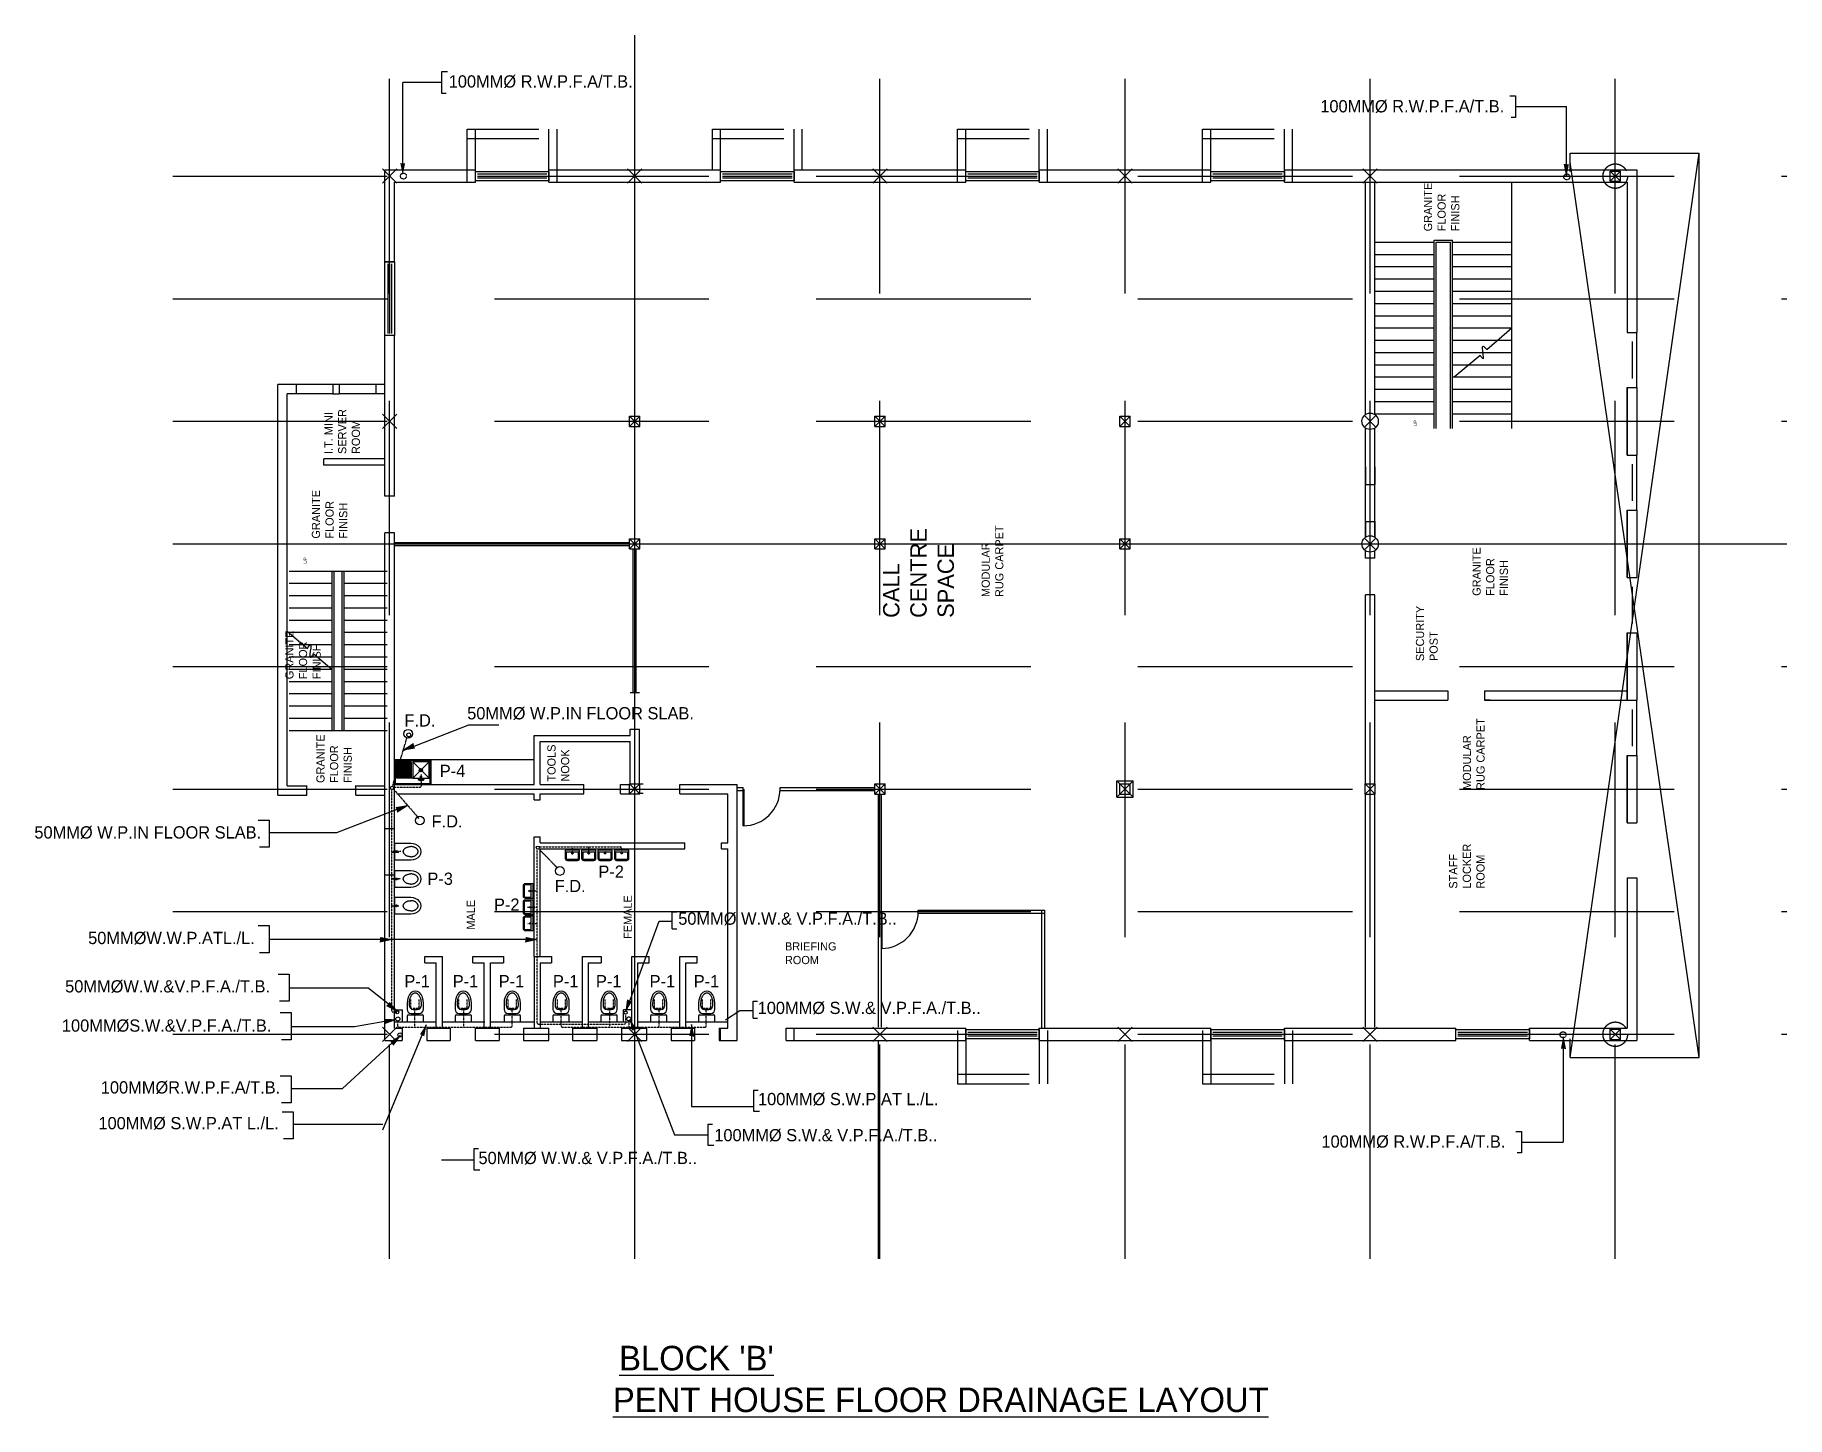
# Model space of a CAD drawing. Extents: x -2017610 to 288295, y -481381 to 250994.
# Drawn here: x 23465 to 66347, y -329082 to -295264 of the extents above; entities that cross this region are included whole.
import ezdxf

# ---------------------------------------------------------------- set-up
doc = ezdxf.new("R2010")
doc.units = 0
doc.header["$LTSCALE"] = 7
doc.header["$MEASUREMENT"] = 0
doc.linetypes.add('DASHED2', pattern=[0.375, 0.25, -0.125])
doc.linetypes.add('HIDDEN', pattern=[0.375, 0.25, -0.125])
doc.layers.get('0').update_dxf_attribs({"linetype": 'CONTINUOUS'})
for name, color, linetype in [('DIM', 1, 'CONTINUOUS'), ('DOORS', 8, 'CONTINUOUS'), ('DRAINAGE', 6, 'CONTINUOUS'), ('FIXTURES', 7, 'CONTINUOUS'), ('GRIDLINES', 8, 'DASHED2'), ('HANDRAILS', 8, 'CONTINUOUS'), ('LAYER1', 8, 'CONTINUOUS'), ('LAYER2', 8, 'CONTINUOUS'), ('LAYER4', 8, 'CONTINUOUS'), ('LAYER5', 8, 'CONTINUOUS'), ('SUPERVISOR_S_SEAT', 8, 'CONTINUOUS'), ('TEXT', 8, 'CONTINUOUS'), ('TEXT3', 8, 'CONTINUOUS'), ('WALLS', 8, 'CONTINUOUS'), ('WIN_DOORS', 8, 'CONTINUOUS'), ('WINDOWS_DOORS', 8, 'CONTINUOUS')]:
    doc.layers.add(name, color=color, linetype=linetype)
doc.styles.add('LUCY', font='lsansi.ttf')
doc.styles.add('STYLUS', font='stylu.ttf')

msp = doc.modelspace()

# ---------------------------------------------------------------- texts
at = {"layer": 'DOORS', "color": 1, "char_height": 300, "width": 15498, "attachment_point": 1, "style": 'LUCY'}
for s, insert in [('100MM%%c R.W.P.F.A/T.B.', (33590.5, -296248.7)), ('100MM%%c R.W.P.F.A/T.B.', (54924.1, -296856.1)), ('50MM%%c W.P.IN FLOOR SLAB.', (34042.6, -311710.4)), ('F.D.', (32506.6, -311885.7)), ('P-4', (33372, -313122.4)), ('50MM%%c W.P.IN FLOOR SLAB.', (23448.5, -314626.1)), ('F.D.', (33171.4, -314356.3)), ('P-2', (37254.3, -315587.1)), ('P-3', (33069.1, -315760)), ('F.D.', (36184.2, -315937.8)), ('P-2', (34699, -316394.2)), ('50MM%%c W.W.& V.P.F.A./T.B..', (39208.5, -316735.9)), ('50MM%%cW.W.P.ATL./L.', (24764.3, -317209.4)), ('50MM%%cW.W.&V.P.F.A./T.B.', (24201.2, -318393.2)), ('P-1', (32506.6, -318267.9)), ('P-1', (33689.4, -318267.9)), ('P-1', (34814.4, -318267.9)), ('P-1', (36141.4, -318267.9)), ('P-1', (37194.4, -318267.9)), ('P-1', (38507, -318267.9)), ('P-1', (39589, -318267.9)), ('100MM%%c S.W.& V.P.F.A./T.B..', (41152, -318921)), ('100MM%%cS.W.&V.P.F.A./T.B.', (24122.4, -319353.2)), ('100MM%%cR.W.P.F.A/T.B.', (25074.8, -320866.3)), ('100MM%%c S.W.P.AT L./L.', (41161.1, -321152)), ('100MM%%c S.W.P.AT L./L.', (25016.3, -321741.5)), ('100MM%%c S.W.& V.P.F.A./T.B..', (40090.6, -322035.5)), ('100MM%%c R.W.P.F.A/T.B.', (54952.9, -322191.1)), ('50MM%%c W.W.& V.P.F.A./T.B..', (34318.6, -322593.5))]:
    msp.add_mtext(s, dxfattribs=dict(at, insert=insert))
at = {"layer": 'TEXT', "attachment_point": 7, "rotation": 90, "style": 'STYLUS'}
for s, insert, char_height, width in [('GRANITE FLOOR FINISH', (58330.4, -300066.8), 200, 1801), ('I.T. MINI SERVER ROOM', (31419.3, -305516.6), 200, 1998), ('GRANITE FLOOR FINISH', (31110.4, -307586.8), 200, 1801), ('CALL CENTRE SPACE', (45962, -309526.6), 400, 3602), ('MODULAR RUG CARPET', (47170.4, -309016.8), 200, 1801), ('GRANITE FLOOR FINISH', (59520.4, -308986.8), 200, 1801), ('SECURITY POST', (57801.4, -310583.3), 200, 1801), ('GRANITE FLOOR FINISH', (30460.4, -311026.8), 200, 1801), ('MODULAR RUG CARPET', (58950.4, -313736.8), 200, 1801), ('GRANITE FLOOR FINISH', (31220.4, -313566.8), 200, 1801), ('TOOLS NOOK', (36542.5, -313533.3), 200, 981.845), ('STAFF LOCKER ROOM', (58947.4, -316152.7), 200, 1801), ('MALE', (34231.4, -317156.2), 200, 1801), ('FEMALE', (38072, -317383.7), 200, 1801)]:
    msp.add_mtext(s, dxfattribs=dict(at, insert=insert, char_height=char_height, width=width))
at = {"layer": 'TEXT', "insert": (57213, -304838.7), "char_height": 80, "width": 68, "attachment_point": 1, "rotation": 90}
msp.add_mtext('{\\fStylus BT|b0|i0|c0|p34;UP}', dxfattribs=at)
at = {"layer": 'TEXT', "insert": (41820.3, -318002.4), "char_height": 200, "width": 1801, "attachment_point": 7, "style": 'STYLUS'}
msp.add_mtext('BRIEFING ROOM', dxfattribs=at)
at = {"layer": 'TEXT3', "color": 1, "style": 'LUCY'}
for s, p in [("%%uBLOCK 'B'", (37761.3, -327941)), ('%%uPENT HOUSE FLOOR DRAINAGE LAYOUT', (37610, -328961.6))]:
    msp.add_text(s, height=600, dxfattribs=at).set_placement(p)

# ---------------------------------------------------------------- blocks, each defined once
blk = doc.blocks.new('W1800')
at = {"layer": 'WINDOWS_DOORS'}
for p, q in [((0, -1800), (0, 0)), ((0, 0), (230, 0)), ((230, 0), (230, -1800)), ((69, -1750), (69, -50)), ((114, -50), (114, -1750)), ((161, -1750), (161, -50)), ((230, -1800), (0, -1800))]:
    blk.add_line(p, q, dxfattribs=at)
blk = doc.blocks.new('STEP_ARROW')
at = {"layer": 'TEXT', "insert": (4454, 51), "char_height": 80, "width": 68, "attachment_point": 7}
blk.add_mtext('{\\fStylus BT|b0|i0|c0|p34;UP}', dxfattribs=at)
blk = doc.blocks.new('STEP_CUT')
at = {"layer": 'HANDRAILS', "linetype": 'CONTINUOUS'}
for p, q in [((333, 571), (-86, 79)), ((-225, -85), (-599, -524))]:
    blk.add_line(p, q, dxfattribs=at)
for points, knots in [([(-224, 17), (-266, 20), (-337, 17), (-265, -49), (-225, -85)], [321.725709, 321.725709, 321.725709, 321.725709, 418.129398, 535.034836, 535.034836, 535.034836, 535.034836]), ([(-86, 79), (-42, 49), (80, -36), (-134, 10), (-224, 17)], [0, 0, 0, 0, 115.30598, 321.725709, 321.725709, 321.725709, 321.725709])]:
    blk.add_open_spline(points, degree=3, knots=knots, dxfattribs=at)
blk = doc.blocks.new('WC')
for p, q in [((0, 458), (0, 308)), ((50, 458), (50, 408)), ((350, 408), (350, 458)), ((400, 308), (400, 458)), ((0, 150), (0, 0)), ((0, 0), (400, 0)), ((25, 175), (375, 175)), ((100, 208), (300, 208)), ((150, 308), (250, 308)), ((190, 208), (190, 175)), ((210, 208), (210, 175)), ((400, 0), (400, 150))]:
    blk.add_line(p, q)
for centre, radius, start, end in [((100, 308), 100, 180, 270), ((25, 150), 25, 90, 180), ((150, 408), 100, 180, 270), ((250, 408), 100, 270, 0), ((300, 308), 100, 270, 0), ((300, 308), 100, 270, 0), ((375, 150), 25, 360, 90)]:
    blk.add_arc(centre, radius, start, end)
blk.add_ellipse((200, 458), major_axis=(0, 300), ratio=0.666667, start_param=4.712389, end_param=7.853982)
blk.add_open_spline([(350, 458), (350, 466), (350, 474), (348, 496), (347, 510), (342, 537), (339, 551), (332, 576), (327, 588), (318, 611), (312, 622), (301, 641), (294, 650), (283, 665), (277, 670), (266, 681), (261, 685), (250, 693), (244, 696), (233, 701), (228, 703), (217, 706), (212, 707), (201, 708), (196, 708), (185, 706), (180, 705), (169, 702), (163, 700), (152, 694), (147, 691), (136, 682), (130, 678), (119, 667), (114, 661), (104, 647), (99, 640), (89, 624), (85, 616), (77, 598), (73, 589), (66, 569), (63, 559), (58, 538), (56, 527), (53, 506), (52, 494), (50, 475), (50, 466), (50, 458)], degree=3, knots=[4.712389, 4.712389, 4.712389, 4.712389, 4.805294, 4.805294, 4.96378, 4.96378, 5.122267, 5.122267, 5.280753, 5.280753, 5.439239, 5.439239, 5.597725, 5.597725, 5.724795, 5.724795, 5.851866, 5.851866, 5.978936, 5.978936, 6.106006, 6.106006, 6.233076, 6.233076, 6.360146, 6.360146, 6.487216, 6.487216, 6.614287, 6.614287, 6.741357, 6.741357, 6.868427, 6.868427, 6.995497, 6.995497, 7.122567, 7.122567, 7.249638, 7.249638, 7.376708, 7.376708, 7.503778, 7.503778, 7.630848, 7.630848, 7.757918, 7.757918, 7.853982, 7.853982, 7.853982, 7.853982])
blk = doc.blocks.new('BIDET')
for p, q in [((0, 400), (0, 0)), ((0, 0), (400, 0)), ((0, 0), (200, 0)), ((0, 0), (200, 0)), ((400, 0), (400, 400))]:
    blk.add_line(p, q)
for radius in [23.9, 18.9, 13.9]:
    blk.add_circle((200, 50), radius)
blk.add_ellipse((200, 400), major_axis=(0, 256), ratio=0.780874, start_param=4.712389, end_param=7.853982)
for points in [[(325, 400), (325, 406), (325, 413), (323, 429), (322, 439), (318, 459), (316, 469), (309, 487), (306, 496), (298, 512), (293, 520), (284, 534), (279, 540), (268, 551), (263, 556), (252, 564), (246, 568), (235, 574), (229, 576), (218, 579), (213, 580), (202, 581), (197, 581), (186, 580), (180, 579), (169, 576), (164, 573), (153, 567), (147, 564), (136, 555), (131, 550), (120, 538), (115, 532), (106, 518), (101, 510), (93, 494), (90, 485), (84, 466), (81, 457), (78, 437), (76, 427), (75, 411), (75, 406), (75, 400)], [(325, 400), (325, 394), (325, 387), (323, 371), (322, 361), (318, 341), (316, 331), (309, 313), (306, 304), (298, 288), (293, 280), (284, 266), (279, 260), (268, 249), (263, 244), (252, 236), (246, 232), (235, 226), (229, 224), (218, 221), (213, 220), (202, 219), (197, 219), (186, 220), (180, 221), (169, 224), (164, 227), (153, 233), (147, 236), (136, 245), (131, 250), (120, 262), (115, 268), (106, 282), (101, 290), (93, 306), (90, 315), (84, 334), (81, 343), (78, 363), (76, 373), (75, 389), (75, 394), (75, 400)]]:
    blk.add_open_spline(points, degree=3, knots=[4.712389, 4.712389, 4.712389, 4.712389, 4.809848, 4.809848, 4.965569, 4.965569, 5.121291, 5.121291, 5.277012, 5.277012, 5.432733, 5.432733, 5.588455, 5.588455, 5.744176, 5.744176, 5.899897, 5.899897, 6.055619, 6.055619, 6.21134, 6.21134, 6.367061, 6.367061, 6.522783, 6.522783, 6.678504, 6.678504, 6.834226, 6.834226, 6.989947, 6.989947, 7.145668, 7.145668, 7.30139, 7.30139, 7.457111, 7.457111, 7.612832, 7.612832, 7.768554, 7.768554, 7.853982, 7.853982, 7.853982, 7.853982])
blk = doc.blocks.new('900_DOOR_2')
at = {"layer": 'LAYER5'}
for p, q in [((900, 20), (0, 20)), ((900, 0), (0, 0))]:
    blk.add_line(p, q, dxfattribs=at)
blk.add_arc((0, 0), 900, 0, 90, dxfattribs=at)
blk = doc.blocks.new('SINK900')
for p, q in [((0, 600), (0, 0)), ((900, 600), (0, 600)), ((0, 600), (50, 600)), ((0, 600), (100, 600)), ((20, 580), (20, 20)), ((880, 580), (20, 580)), ((450, 450), (50, 50)), ((50, 450), (450, 50)), ((50, 450), (50, 50)), ((450, 450), (50, 450)), ((168, 489), (325, 489)), ((230, 518), (230, 390)), ((230, 518), (260, 518)), ((260, 518), (260, 390)), ((450, 50), (450, 450)), ((450, 50), (450, 450)), ((450, 450), (850, 450)), ((490, 50), (490, 450)), ((850, 450), (850, 50)), ((880, 20), (880, 580)), ((900, 0), (900, 600)), ((0, 0), (900, 0)), ((20, 20), (880, 20)), ((50, 50), (450, 50)), ((260, 390), (230, 390)), ((490, 425), (850, 425)), ((490, 400), (850, 400)), ((490, 375), (850, 375)), ((490, 350), (850, 350)), ((490, 325), (850, 325)), ((490, 300), (850, 300)), ((490, 275), (850, 275)), ((850, 250), (490, 250)), ((850, 225), (490, 225)), ((850, 225), (490, 225)), ((850, 200), (490, 200)), ((850, 175), (490, 175)), ((850, 150), (490, 150)), ((850, 125), (490, 125)), ((850, 100), (490, 100)), ((850, 75), (490, 75)), ((850, 50), (490, 50))]:
    blk.add_line(p, q)
for centre, radius in [((197, 485), 20), ((288, 485), 20), ((250, 250), 40), ((250, 250), 30)]:
    blk.add_circle(centre, radius)
blk = doc.blocks.new('250_COLUMN')
at = {"layer": 'LAYER1'}
for p, q in [((125, 125), (-125, -125)), ((-125, 125), (125, -125))]:
    blk.add_line(p, q, dxfattribs=at)
at = {"layer": 'LAYER2'}
for p, q in [((-125, 125), (125, 125)), ((-125, 125), (-125, -125)), ((125, 125), (125, -125)), ((-125, -125), (125, -125))]:
    blk.add_line(p, q, dxfattribs=at)
blk = doc.blocks.new('BASIN350')
for p, q in [((0, 200), (0, 0)), ((0, 0), (350, 0)), ((25, 200), (25, 50)), ((25, 50), (325, 50)), ((300, 250), (50, 250)), ((300, 225), (50, 225)), ((325, 50), (325, 200)), ((350, 0), (350, 200))]:
    blk.add_line(p, q)
for radius in [17.4, 12.4]:
    blk.add_circle((175, 75), radius)
for centre, radius, start, end in [((50, 200), 50, 90, 180), ((50, 200), 25, 90, 180), ((300, 200), 50, 0, 90), ((300, 200), 25, 360, 90)]:
    blk.add_arc(centre, radius, start, end)

# ---------------------------------------------------------------- linework, layer by layer
at = {"layer": 'DRAINAGE', "color": 6, "linetype": 'HIDDEN'}
for p, q in [((32212.4, -313659.1), (32567.9, -312463.1)), ((32913.9, -313362), (32913.9, -313641)), ((32199.6, -319146.6), (32199.6, -313724.8)), ((32233, -313709.7), (32857.3, -314429.4)), ((32238.1, -313671), (32883.9, -313671)), ((35758.8, -319443.3), (35758.8, -315186.4)), ((35797.9, -315178.7), (36243.8, -315640.4)), ((35806.1, -315131), (37787.4, -315131)), ((36613.3, -315137.2), (36613.3, -315317.7)), ((37014.5, -315136), (37014.5, -315316.5)), ((37416.1, -315134.8), (37416.1, -315315.2)), ((37817.4, -315161), (37817.4, -315308.3)), ((32208.5, -315235.8), (32416.5, -315235.8)), ((32199.6, -315901.2), (32407.6, -315901.2)), ((35533.9, -316206.6), (35758.8, -316206.6)), ((35519.7, -316609.2), (35756.3, -316609.2)), ((35526.8, -317009.4), (35763.4, -317009.4)), ((32229.6, -319176.6), (32316.7, -319176.6)), ((35788.8, -319473.3), (37884.8, -319473.3)), ((37914.8, -319208.5), (37914.8, -319443.3))]:
    msp.add_line(p, q, dxfattribs=at)
at = {"layer": 'DRAINAGE', "color": 3, "linetype": 'HIDDEN'}
for p, q in [((32666.3, -319081.3), (32666.3, -318867.6)), ((32869.6, -319081.3), (32869.6, -318867.6)), ((33841.4, -319081.3), (33841.4, -318867.6)), ((34044.7, -319081.3), (34044.7, -318867.6)), ((35042.5, -319081.3), (35042.5, -318867.6)), ((35245.8, -319081.3), (35245.8, -318867.6)), ((36249.7, -319081.3), (36249.7, -318867.6)), ((36453, -319081.3), (36453, -318867.6)), ((37423.1, -319081.3), (37423.1, -318867.6)), ((37626.4, -319081.3), (37626.4, -318867.6)), ((38629.9, -319081.3), (38629.9, -318867.6)), ((38833.2, -319081.3), (38833.2, -318867.6)), ((39803.9, -319081.3), (39803.9, -318867.6)), ((40007.3, -319081.3), (40007.3, -318867.6)), ((32335.4, -319375.7), (32335.4, -319510.3)), ((32666.3, -319081.3), (32869.6, -319081.3)), ((32763.5, -319540.3), (32763.5, -319081.3)), ((33841.4, -319081.3), (34044.7, -319081.3)), ((33959.9, -319540.3), (33959.9, -319081.3)), ((35042.5, -319081.3), (35245.8, -319081.3)), ((35144.4, -319510.3), (35144.4, -319081.3)), ((36249.7, -319081.3), (36453, -319081.3)), ((36340.8, -319510.3), (36340.8, -319081.3)), ((37423.1, -319081.3), (37626.4, -319081.3)), ((37467.1, -319108.4), (37567.1, -319108.4)), ((37537.3, -319540.3), (37537.3, -319081.3)), ((37999.9, -319390.9), (37999.9, -319540.4)), ((38629.9, -319081.3), (38833.2, -319081.3)), ((38738.4, -319510.3), (38738.4, -319081.3)), ((39803.9, -319081.3), (40007.3, -319081.3)), ((39895.8, -319510.3), (39895.8, -319081.3)), ((32365.4, -319540.3), (35114.4, -319540.3)), ((36370.8, -319540.3), (39865.8, -319540.3))]:
    msp.add_line(p, q, dxfattribs=at)
at = {"layer": 'DRAINAGE', "color": 6, "linetype": 'HIDDEN'}
for centre, radius in [((32481.3, -298713.8), 72.8), ((60959, -298735.3), 72.8), ((32202.1, -313685.9), 39), ((60866.7, -319727.7), 72.8)]:
    msp.add_circle(centre, radius, dxfattribs=at)
at = {"layer": 'DRAINAGE', "color": 6}
for centre, radius in [((32329, -319179), 37.5), ((37919.8, -319189.6), 37.5), ((32395.6, -319732.2), 50)]:
    msp.add_circle(centre, radius, dxfattribs=at)
at = {"layer": 'DRAINAGE', "color": 3}
msp.add_circle((32345.4, -319343.5), 50, dxfattribs=at)
at = {"layer": 'DRAINAGE', "color": 3, "linetype": 'HIDDEN'}
msp.add_circle((38001.7, -319341), 50, dxfattribs=at)
at = {"layer": 'DRAINAGE', "color": 6, "linetype": 'HIDDEN'}
for centre, start, end in [((32883.9, -313641), 270, 0), ((37787.4, -315161), 360, 90), ((32229.6, -319146.6), 180, 270), ((35788.8, -319443.3), 180, 270), ((37884.8, -319443.3), 270, 0)]:
    msp.add_arc(centre, 30, start, end, dxfattribs=at)
at = {"layer": 'DRAINAGE', "color": 3, "linetype": 'HIDDEN'}
for centre, start, end in [((32365.4, -319510.3), 180, 270), ((35114.4, -319510.3), 270, 0), ((36370.8, -319510.3), 180, 270), ((38708.4, -319510.3), 270, 0), ((39865.8, -319510.3), 270, 0)]:
    msp.add_arc(centre, 30, start, end, dxfattribs=at)
at = {"layer": 'FIXTURES'}
for p, q in [((35679.6, -313001), (32259.6, -313001)), ((37507.1, -319208.4), (37507.1, -319241)), ((37527.1, -319208.4), (37527.1, -319241))]:
    msp.add_line(p, q, dxfattribs=at)
for centre, radius in [((32596.9, -312360.8), 106.3), ((32612.4, -312390.6), 46.8), ((32884.1, -314484.4), 106.3), ((36313.3, -315720.9), 106.3)]:
    msp.add_circle(centre, radius, dxfattribs=at)
at = {"layer": 'GRIDLINES', "ltscale": 3000}
for p, q in [((32144.6, -325213), (32144.6, -295263.5)), ((44144.6, -325213), (44144.6, -295263.5)), ((50144.6, -325213), (50144.6, -295263.5)), ((56144.6, -325213), (56144.6, -295263.5)), ((62144.6, -325213), (62144.6, -295263.5)), ((26835.6, -298716), (66347.4, -298716)), ((26835.6, -301716), (66347.4, -301716)), ((26835.6, -304716), (66347.4, -304716)), ((26835.6, -310716), (66347.4, -310716)), ((26835.6, -313716), (66347.4, -313716)), ((26835.6, -316716), (66347.4, -316716)), ((26835.6, -319716), (66347.4, -319716))]:
    msp.add_line(p, q, dxfattribs=at)
at = {"layer": 'GRIDLINES', "color": 206, "linetype": 'CONTINUOUS', "ltscale": 3000}
for p, q in [((40649.6, -313676), (40799.6, -313676)), ((40649.6, -313678.5), (40799.6, -313678.5)), ((40649.6, -313753.5), (40799.6, -313753.5)), ((40799.6, -313753.5), (40799.6, -313678.5)), ((41699.6, -313753.5), (41699.6, -313678.5)), ((41699.6, -313678.5), (44019.6, -313678.5)), ((41699.6, -313753.5), (44019.6, -313753.5)), ((45082.1, -316753.5), (45082.1, -316678.5)), ((48107.1, -316753.5), (48107.1, -316678.5))]:
    msp.add_line(p, q, dxfattribs=at)
at = {"layer": 'HANDRAILS'}
for p, q in [((57709.6, -304890.7), (57709.6, -300281)), ((57709.6, -300281), (58164.6, -300281)), ((57759.6, -304890.7), (57759.6, -300331)), ((57759.6, -300331), (58114.6, -300331)), ((58114.6, -304890.7), (58114.6, -300331)), ((58164.6, -302131), (58164.6, -300281)), ((58164.6, -304890.7), (58164.6, -302131)), ((58999, -302954.9), (59614.6, -302431)), ((58204.6, -303631), (58834.8, -303094.6)), ((30735.6, -312288.2), (30735.6, -308388.2)), ((30785.6, -312288.2), (30785.6, -308388.2)), ((30980.6, -312288.2), (30980.6, -308388.2)), ((31030.6, -312288.2), (31030.6, -308388.2))]:
    msp.add_line(p, q, dxfattribs=at)
msp.add_spline([(58834.8, -303094.6), (58909.6, -303182.4), (58909.6, -302879.6), (58999, -302954.9)], degree=3, dxfattribs=at)
at = {"layer": 'LAYER1'}
for p, q in [((61044.6, -298151), (64194.6, -298151)), ((61044.6, -298601), (61044.6, -298151)), ((61044.6, -320281), (64194.6, -298151)), ((64194.6, -320281), (61044.6, -298376)), ((64194.6, -320281), (64194.6, -298151)), ((31969.6, -298541), (32319.6, -298891)), ((32319.6, -298541), (31969.6, -298891)), ((37969.6, -298541), (38319.6, -298891)), ((38319.6, -298541), (37969.6, -298891)), ((43969.6, -298541), (44319.6, -298891)), ((44319.6, -298541), (43969.6, -298891)), ((49969.6, -298541), (50319.6, -298891)), ((50319.6, -298541), (49969.6, -298891)), ((55969.6, -298541), (56319.6, -298891)), ((56319.6, -298541), (55969.6, -298891)), ((56259.6, -300331), (57709.6, -300331)), ((58164.6, -300331), (59614.6, -300331)), ((56259.6, -300631), (57709.6, -300631)), ((56259.6, -300931), (57709.6, -300931)), ((58164.6, -300631), (59614.6, -300631)), ((58164.6, -300931), (59614.6, -300931)), ((56259.6, -301231), (57709.6, -301231)), ((58164.6, -301231), (59614.6, -301231)), ((56259.6, -301531), (57709.6, -301531)), ((56259.6, -301831), (57709.6, -301831)), ((58164.6, -301531), (59614.6, -301531)), ((58164.6, -301831), (59614.6, -301831)), ((56259.6, -302131), (57709.6, -302131)), ((58164.6, -302131), (59614.6, -302131)), ((56259.6, -302431), (57709.6, -302431)), ((56259.6, -302731), (57709.6, -302731)), ((58164.6, -302431), (59614.6, -302431)), ((58164.6, -302731), (59262.1, -302731)), ((59262.1, -302731), (59614.6, -302731)), ((56259.6, -303031), (57709.6, -303031)), ((58164.6, -303031), (58905.6, -303031)), ((58905.6, -303031), (59614.6, -303031)), ((56259.6, -303331), (57709.6, -303331)), ((58164.6, -303331), (58557.1, -303331)), ((58557.1, -303331), (59614.6, -303331)), ((56259.6, -303631), (57709.6, -303631)), ((56259.6, -303931), (57709.6, -303931)), ((58164.6, -303631), (59614.6, -303631)), ((58164.6, -303931), (59614.6, -303931)), ((62439.6, -305541), (62439.6, -303891)), ((56259.6, -304231), (57709.6, -304231)), ((58164.6, -304231), (59614.6, -304231)), ((31969.6, -304541), (32319.6, -304891)), ((32319.6, -304541), (31969.6, -304891)), ((56003.1, -304574.5), (56286, -304857.4)), ((56286, -304574.5), (56003.1, -304857.4)), ((56259.6, -304531), (57709.6, -304531)), ((58164.6, -304531), (59614.6, -304531)), ((62439.6, -308541), (62439.6, -306891)), ((56003.1, -307574.5), (56286, -307857.4)), ((56286, -307574.5), (56003.1, -307857.4)), ((32080.6, -308388.2), (29685.6, -308388.2)), ((30735.6, -308688.2), (29685.6, -308688.2)), ((32080.6, -308688.2), (31030.6, -308688.2)), ((30735.6, -308988.2), (29685.6, -308988.2)), ((32080.6, -308988.2), (31030.6, -308988.2)), ((30735.6, -309288.2), (29685.6, -309288.2)), ((30735.6, -309588.2), (29685.6, -309588.2)), ((32080.6, -309288.2), (31030.6, -309288.2)), ((32080.6, -309588.2), (31030.6, -309588.2)), ((30735.6, -309888.2), (29685.6, -309888.2)), ((32080.6, -309888.2), (31030.6, -309888.2)), ((62439.6, -311541), (62439.6, -309891)), ((30030.4, -310188.2), (29685.6, -310188.2)), ((30735.6, -310188.2), (30030.4, -310188.2)), ((32080.6, -310188.2), (31030.6, -310188.2)), ((30382.9, -310488.2), (29685.6, -310488.2)), ((30735.6, -310788.2), (29685.6, -310788.2)), ((30735.6, -310488.2), (30382.9, -310488.2)), ((32080.6, -310488.2), (31030.6, -310488.2)), ((32080.6, -310788.2), (31030.6, -310788.2)), ((30735.6, -311088.2), (29685.6, -311088.2)), ((32080.6, -311088.2), (31030.6, -311088.2)), ((30735.6, -311388.2), (29685.6, -311388.2)), ((30735.6, -311688.2), (29685.6, -311688.2)), ((32080.6, -311388.2), (31030.6, -311388.2)), ((32080.6, -311688.2), (31030.6, -311688.2)), ((30735.6, -311988.2), (29685.6, -311988.2)), ((32080.6, -311988.2), (31030.6, -311988.2)), ((32080.6, -312288.2), (29685.6, -312288.2)), ((62439.6, -314541), (62439.6, -312891)), ((49944.6, -313516), (50344.6, -313916)), ((49944.6, -313916), (50344.6, -313516)), ((31969.6, -319541), (32319.6, -319891)), ((32319.6, -319541), (31969.6, -319891)), ((37969.6, -319541), (38319.6, -319891)), ((38319.6, -319541), (37969.6, -319891)), ((43969.6, -319541), (44319.6, -319891)), ((44319.6, -319541), (43969.6, -319891)), ((49969.6, -319541), (50319.6, -319891)), ((50319.6, -319541), (49969.6, -319891)), ((55969.6, -319541), (56319.6, -319891)), ((56319.6, -319541), (55969.6, -319891)), ((61044.6, -320281), (61044.6, -319831)), ((61044.6, -320281), (64194.6, -320281))]:
    msp.add_line(p, q, dxfattribs=at)
at = {"layer": 'LAYER2'}
for p, q in [((49944.6, -313516), (50344.6, -313516)), ((49944.6, -313916), (49944.6, -313516)), ((50344.6, -313916), (50344.6, -313516)), ((49944.6, -313916), (50344.6, -313916))]:
    msp.add_line(p, q, dxfattribs=at)
for centre in [(56144.6, -304716), (56144.6, -307716)]:
    msp.add_circle(centre, 200, dxfattribs=at)
at = {"layer": 'LAYER4', "linetype": 'DASHED2', "ltscale": 1000}
for p, q in [((34044.6, -297566), (36244.6, -297566)), ((34044.6, -298866), (34044.6, -297566)), ((34244.6, -298866), (34244.6, -297566)), ((36044.6, -298866), (36044.6, -297566)), ((36244.6, -298866), (36244.6, -297566)), ((40044.6, -297566), (42244.6, -297566)), ((40044.6, -298566), (40044.6, -297566)), ((40244.6, -298866), (40244.6, -297566)), ((42044.6, -298866), (42044.6, -297566)), ((42244.6, -298566), (42244.6, -297566)), ((46044.6, -297566), (48244.6, -297566)), ((46044.6, -298866), (46044.6, -297566)), ((46244.6, -298866), (46244.6, -297566)), ((48044.6, -298866), (48044.6, -297566)), ((48244.6, -298866), (48244.6, -297566)), ((52044.6, -297566), (54244.6, -297566)), ((52044.6, -298866), (52044.6, -297566)), ((52244.6, -298866), (52244.6, -297566)), ((54044.6, -298866), (54044.6, -297566)), ((54244.6, -298866), (54244.6, -297566)), ((34044.6, -297796), (36244.6, -297796)), ((40044.6, -297796), (42244.6, -297796)), ((46044.6, -297796), (48244.6, -297796)), ((52044.6, -297796), (54244.6, -297796)), ((46044.6, -319626), (46044.6, -320926)), ((46244.6, -319626), (46244.6, -320926)), ((48044.6, -319626), (48044.6, -320926)), ((48244.6, -319626), (48244.6, -320926)), ((52044.6, -319626), (52044.6, -320926)), ((52244.6, -319626), (52244.6, -320926)), ((54044.6, -319626), (54044.6, -320926)), ((54244.6, -319626), (54244.6, -320926)), ((46044.6, -320696), (48244.6, -320696)), ((52044.6, -320696), (54244.6, -320696)), ((46044.6, -320926), (48244.6, -320926)), ((52044.6, -320926), (54244.6, -320926))]:
    msp.add_line(p, q, dxfattribs=at)
for centre in [(62144.6, -298716), (62144.6, -319716)]:
    msp.add_circle(centre, 300, dxfattribs=at)
at = {"layer": 'TEXT'}
msp.add_line((44107.1, -325213), (44107.1, -319891), dxfattribs=at)
at = {"layer": 'TEXT3', "color": 1}
for p, q in [((33557.7, -296163.6), (33416.4, -296163.6)), ((33416.4, -296163.6), (33416.4, -296687.6)), ((33416.4, -296425.6), (32464.9, -296425.6)), ((32464.9, -298401.6), (32464.9, -296425.6)), ((33416.4, -296687.6), (33525.4, -296687.6)), ((59563.6, -296753.7), (59704.9, -296753.7)), ((59704.9, -296753.7), (59704.9, -297277.7)), ((59704.9, -297015.7), (60952.3, -297015.7)), ((60952.3, -298712.8), (60952.3, -297015.7)), ((59704.9, -297277.7), (59596, -297277.7)), ((60894.1, -298419.8), (60952.3, -298712.8)), ((32476, -312772.3), (34086.7, -312144.2)), ((34086.7, -312144.2), (34820.5, -312144.2)), ((32727.9, -312611.7), (32476, -312772.3)), ((30850.9, -314779.9), (32580.3, -314110.1)), ((32328.1, -314270.2), (32580.3, -314110.1)), ((28928, -314477.6), (29197.4, -314477.6)), ((29197.4, -314477.6), (29197.4, -315141.8)), ((29197.4, -315141.8), (28960.3, -315141.8)), ((29197.4, -314779.9), (30850.9, -314779.9)), ((32188, -315260.2), (32371, -315260.2)), ((32186.5, -315911.1), (32371, -315911.1)), ((32185.5, -316570.8), (32371, -316570.8)), ((39060.2, -317137.5), (39060.2, -316719.9)), ((39060.2, -316719.9), (39171.3, -316719.9)), ((28928, -317055.8), (29197.4, -317055.8)), ((29197.4, -317055.8), (29197.4, -317720)), ((37921.9, -319165.1), (38740.1, -316946.5)), ((38740.1, -316946.5), (39060.2, -316946.5)), ((39060.2, -317137.5), (39171.3, -317137.5)), ((29197.4, -317720), (28960.3, -317720)), ((29197.4, -317392.9), (35758.8, -317392.9)), ((31906.5, -317451.1), (32199.6, -317392.9)), ((35465.8, -317451.1), (35758.8, -317392.9)), ((29416.3, -318243.9), (29685.7, -318243.9)), ((29685.7, -318243.9), (29685.7, -318908.2)), ((29685.7, -318581), (31614.4, -318581)), ((32336, -319149), (31614.4, -318581)), ((29685.7, -318908.2), (29448.6, -318908.2)), ((32069.8, -319013.5), (32336, -319149)), ((37968.7, -318870), (37921.9, -319165.1)), ((41039.5, -319326), (41039.5, -318908.4)), ((41039.5, -318908.4), (41150.6, -318908.4)), ((29464.8, -319185.9), (29734.1, -319185.9)), ((29734.1, -319185.9), (29734.1, -319850.2)), ((31285.1, -319523.1), (32301.4, -319350.4)), ((31975.7, -322055.9), (33049.7, -319473.4)), ((32022.2, -319456.8), (32301.4, -319350.4)), ((38025, -319337.3), (39114.2, -322181.1)), ((39535.1, -319474), (39535.1, -321480.1)), ((39593.3, -319767.1), (39535.1, -319474)), ((40363.8, -319361.5), (40719.4, -319134.9)), ((40719.4, -319134.9), (41039.5, -319134.9)), ((41039.5, -319326), (41150.6, -319326)), ((29734.1, -319850.2), (29497.1, -319850.2)), ((29734.1, -319523.1), (31285.1, -319523.1)), ((30988, -321044.9), (32408.2, -319741.6)), ((32231.6, -319982.6), (32408.2, -319741.6)), ((60872.3, -319778.5), (60872.3, -322358.2)), ((60930.4, -320071.6), (60872.3, -319778.5)), ((29464.8, -320730.6), (29734.1, -320730.6)), ((29734.1, -320730.6), (29734.1, -321394.8)), ((29734.1, -321044.9), (30988, -321044.9)), ((41057.7, -321607.9), (41057.7, -321083.8)), ((41057.7, -321083.8), (41166.7, -321083.8)), ((29734.1, -321394.8), (29497.1, -321394.8)), ((29516.7, -321612.2), (29786.1, -321612.2)), ((29786.1, -321612.2), (29786.1, -322276.5)), ((39535.1, -321480.1), (41057.7, -321480.1)), ((41199, -321607.9), (41057.7, -321607.9)), ((29786.1, -321920.3), (31975.7, -321920.3)), ((39940.3, -322441.1), (39940.3, -321917.1)), ((39940.3, -321917.1), (40049.3, -321917.1)), ((29786.1, -322276.5), (29549, -322276.5)), ((39113.4, -322179.1), (39940.3, -322179.1)), ((40081.6, -322441.1), (39940.3, -322441.1)), ((59709.1, -322096.1), (59850.4, -322096.1)), ((59850.4, -322096.1), (59850.4, -322620.2)), ((59850.4, -322358.2), (60872.3, -322358.2)), ((33415.1, -322785.6), (34211.6, -322785.6)), ((34211.6, -323038.5), (34211.6, -322514.4)), ((34211.6, -322514.4), (34320.5, -322514.4)), ((59850.4, -322620.2), (59741.4, -322620.2)), ((34352.9, -323038.5), (34211.6, -323038.5))]:
    msp.add_line(p, q, dxfattribs=at)
at = {"layer": 'TEXT3', "color": 6}
msp.add_circle((35771.8, -315149.6), 39, dxfattribs=at)
at = {"layer": 'TEXT3', "color": 1}
for points in [[(32523.1, -298405), (32464.9, -298691.2), (32406.7, -298398.2)], [(61010.4, -298426.5), (60952.3, -298712.8), (60894.1, -298419.8)], [(32763.8, -312722.5), (32476, -312772.3), (32727.9, -312611.7)], [(32292.4, -314159.2), (32580.3, -314110.1), (32328.1, -314270.2)], [(31913.3, -317334.8), (32199.6, -317392.9), (31906.5, -317451.1)], [(35472.5, -317334.8), (35758.8, -317392.9), (35465.8, -317451.1)], [(32147.1, -318926.2), (32336, -319149), (32069.8, -319013.5)], [(38075.5, -318916.6), (37921.9, -319165.1), (37968.7, -318870)], [(32009.4, -319341), (32301.4, -319350.4), (32022.2, -319456.8)], [(32886.1, -319715.4), (33049.7, -319473.4), (32990.9, -319766.3)], [(38073.1, -319625.4), (38025, -319337.3), (38184.1, -319590.1)], [(39476.9, -319760.3), (39535.1, -319474), (39593.3, -319767.1)], [(32157.9, -319892.3), (32408.2, -319741.6), (32231.6, -319982.6)], [(60814.1, -320064.8), (60872.3, -319778.5), (60930.4, -320071.6)]]:
    msp.add_solid(points, dxfattribs=at)
at = {"layer": 'WALLS'}
for p, q in [((38144.6, -325213), (38144.6, -295263.5)), ((32029.6, -298566), (34244.6, -298566)), ((32029.6, -300816), (32029.6, -298566)), ((32259.6, -298866), (34244.6, -298866)), ((32259.6, -300816), (32259.6, -298866)), ((34244.6, -298866), (34244.6, -298566)), ((36044.6, -298866), (36044.6, -298566)), ((36044.6, -298566), (40244.6, -298566)), ((36044.6, -298866), (40244.6, -298866)), ((40244.6, -298866), (40244.6, -298566)), ((42044.6, -298866), (42044.6, -298566)), ((42044.6, -298566), (46244.6, -298566)), ((42044.6, -298866), (46244.6, -298866)), ((46244.6, -298866), (46244.6, -298566)), ((48044.6, -298866), (48044.6, -298566)), ((48044.6, -298566), (52244.6, -298566)), ((48044.6, -298866), (52244.6, -298866)), ((52244.6, -298866), (52244.6, -298566)), ((54044.6, -298866), (54044.6, -298566)), ((54044.6, -298566), (61044.6, -298566)), ((54044.6, -298866), (61044.6, -298866)), ((56029.6, -304552.3), (56029.6, -298891)), ((56259.6, -304552.3), (56259.6, -298891)), ((56259.6, -304552.3), (56259.6, -298891)), ((59614.6, -304890.7), (59614.6, -298866)), ((61044.6, -298566), (62669.6, -298566)), ((61044.6, -298866), (62439.6, -298866)), ((62439.6, -298866), (62439.6, -302541)), ((62669.6, -298566), (62669.6, -302541)), ((32259.6, -300816), (32029.6, -300816)), ((32259.6, -302616), (32029.6, -302616)), ((32029.6, -306546), (32029.6, -302616)), ((32259.6, -306546), (32259.6, -302616)), ((62439.6, -302541), (62669.6, -302541)), ((29404.6, -313866), (29404.6, -303816)), ((30757.1, -303816), (29404.6, -303816)), ((29857.1, -303816), (29857.1, -304046)), ((30907.1, -303816), (30757.1, -303816)), ((30757.1, -303816), (30757.1, -304046)), ((32029.6, -303816), (30907.1, -303816)), ((30907.1, -303816), (30907.1, -304046)), ((31807.1, -303816), (31807.1, -304046)), ((62439.6, -303891), (62669.6, -303891)), ((62439.6, -303891), (62439.6, -305541)), ((62669.6, -303891), (62669.6, -305541)), ((29634.6, -313636), (29634.6, -304046)), ((30757.1, -304046), (29634.6, -304046)), ((30757.1, -304046), (30907.1, -304046)), ((32029.6, -304046), (30907.1, -304046)), ((56029.6, -307552.3), (56029.6, -304879.6)), ((56259.6, -304890.7), (56259.6, -304879.6)), ((56259.6, -307552.3), (56259.6, -304879.6)), ((30534.6, -305786), (30534.6, -305636)), ((30907.1, -305636), (30534.6, -305636)), ((32029.6, -305636), (30907.1, -305636)), ((56259.6, -305831), (56259.6, -305601)), ((62439.6, -305541), (62669.6, -305541)), ((32029.6, -305786), (30534.6, -305786)), ((56029.6, -305831), (56029.6, -306266)), ((56259.6, -305831), (56259.6, -306266)), ((32259.6, -306546), (32029.6, -306546)), ((56029.6, -306266), (56259.6, -306266)), ((62439.6, -306891), (62669.6, -306891)), ((62439.6, -306891), (62439.6, -308541)), ((62669.6, -306891), (62669.6, -308541)), ((32029.6, -313541), (32029.6, -307446)), ((32259.6, -307446), (32029.6, -307446)), ((32259.6, -313541), (32259.6, -307446)), ((56029.6, -307166), (56259.6, -307166)), ((56029.6, -307166), (56029.6, -307552.3)), ((56259.6, -307166), (56259.6, -307552.3)), ((26835.6, -307716), (66347.4, -307716)), ((32259.6, -307678.5), (38019.6, -307678.5)), ((32259.6, -307753.5), (38019.6, -307753.5)), ((38107.1, -311351), (38107.1, -307841)), ((38182.1, -311351), (38182.1, -307841)), ((56029.6, -308066), (56029.6, -307879.6)), ((56259.6, -308066), (56259.6, -307879.6)), ((56259.6, -308066), (56029.6, -308066)), ((62439.6, -308541), (62669.6, -308541)), ((56259.6, -308966), (56029.6, -308966)), ((56029.6, -313591), (56029.6, -308966)), ((56259.6, -313591), (56259.6, -308966)), ((62439.6, -309891), (62669.6, -309891)), ((62439.6, -309891), (62439.6, -311541)), ((62669.6, -309891), (62669.6, -311541)), ((56259.6, -311311), (58044.6, -311311)), ((58044.6, -311311), (58044.6, -311541)), ((58944.6, -311311), (58944.6, -311541)), ((58944.6, -311311), (62439.6, -311311)), ((38029.6, -311351), (38259.6, -311351)), ((56259.6, -311541), (58044.6, -311541)), ((59084.6, -311541), (58944.6, -311541)), ((58944.6, -311541), (62439.6, -311541)), ((62439.6, -311541), (62669.6, -311541)), ((35679.6, -312401), (38029.6, -312401)), ((35679.6, -313601), (35679.6, -312401)), ((35829.6, -313601), (35829.6, -312551)), ((35829.6, -312551), (38029.6, -312551)), ((38029.6, -312401), (38029.6, -312251)), ((38029.6, -312251), (38259.6, -312251)), ((38029.6, -313585.5), (38029.6, -312551)), ((38259.6, -313585.5), (38259.6, -312251)), ((62439.6, -312891), (62669.6, -312891)), ((62439.6, -312891), (62439.6, -314541)), ((62669.6, -312891), (62669.6, -314541)), ((29404.6, -313866), (30117.1, -313866)), ((29634.6, -313636), (30117.1, -313636)), ((30117.1, -313862.5), (30117.1, -313632.5)), ((31317.1, -313862.5), (31317.1, -313632.5)), ((31317.1, -313636), (32029.6, -313636)), ((31317.1, -313866), (32029.6, -313866)), ((32029.6, -314678.5), (32029.6, -313541)), ((32259.6, -314678.5), (32259.6, -313541)), ((32319.6, -313601), (35679.6, -313601)), ((32319.6, -313831), (35679.6, -313831)), ((35679.6, -313981), (35679.6, -313831)), ((35829.6, -313601), (36897.3, -313601)), ((35829.6, -313981), (35829.6, -313831)), ((35829.6, -313831), (36897.3, -313831)), ((36897.3, -313831), (36897.3, -313601)), ((37797.3, -313831), (37797.3, -313601)), ((37797.3, -313601), (38019.6, -313601)), ((37797.3, -313831), (38019.6, -313831)), ((38347.3, -313595.5), (38217.6, -313595.5)), ((38347.3, -313825.5), (38217.6, -313825.5)), ((39247.3, -313601), (40649.6, -313601)), ((39247.3, -313831), (39247.3, -313601)), ((39247.3, -313831), (40419.6, -313831)), ((40419.6, -315031), (40419.6, -313831)), ((40649.6, -319866), (40649.6, -313601)), ((44107.1, -319541), (44107.1, -313841)), ((44182.1, -319541), (44182.1, -313841)), ((56029.6, -319541), (56029.6, -313841)), ((56259.6, -319541), (56259.6, -313841)), ((35679.6, -313981), (35829.6, -313981)), ((32029.6, -317616), (32029.6, -314678.5)), ((32029.6, -314678.5), (32259.6, -314678.5)), ((32029.6, -314678.5), (32259.6, -314678.5)), ((32259.6, -317616), (32259.6, -314678.5)), ((62439.6, -314541), (62669.6, -314541)), ((35679.6, -315031), (35679.6, -314881)), ((35679.6, -314881), (35829.6, -314881)), ((35679.6, -317816), (35679.6, -315031)), ((35829.6, -315031), (35829.6, -314881)), ((35829.6, -315031), (39369.6, -315031)), ((35829.6, -317816), (35829.6, -315181)), ((35829.6, -315181), (39369.6, -315181)), ((39369.6, -315181), (39369.6, -315031)), ((40269.6, -315181), (40269.6, -315031)), ((40269.6, -315031), (40419.6, -315031)), ((40269.6, -315181), (40419.6, -315181)), ((40419.6, -319566), (40419.6, -315181)), ((32029.6, -315816), (32259.6, -315816)), ((62439.6, -315891), (62669.6, -315891)), ((62439.6, -315891), (62439.6, -319566)), ((62669.6, -315891), (62669.6, -319866)), ((45082.1, -316678.5), (48182.1, -316678.5)), ((45082.1, -316753.5), (48182.1, -316753.5)), ((48107.1, -319566), (48107.1, -316753.5)), ((48182.1, -319566), (48182.1, -316678.5)), ((32029.6, -319866), (32029.6, -317616)), ((32259.6, -319566), (32259.6, -317616)), ((33009.6, -317816), (33434.6, -317816)), ((33009.6, -317966), (33009.6, -317816)), ((33009.6, -317966), (33284.6, -317966)), ((33284.6, -319566), (33284.6, -317966)), ((33434.6, -319566), (33434.6, -317816)), ((34184.6, -317966), (34184.6, -317816)), ((34184.6, -317816), (34609.6, -317816)), ((34184.6, -317966), (34459.6, -317966)), ((34459.6, -319566), (34459.6, -317966)), ((34609.6, -317816), (34929.6, -317816)), ((34609.6, -319566), (34609.6, -317966)), ((34609.6, -317966), (34929.6, -317966)), ((34929.6, -317816), (34929.6, -317966)), ((35679.6, -317816), (35679.6, -319566)), ((35679.6, -317816), (36104.6, -317816)), ((35829.6, -317966), (35829.6, -319566)), ((35829.6, -317966), (36104.6, -317966)), ((36104.6, -317816), (36104.6, -317966)), ((36854.6, -317816), (36854.6, -319566)), ((36854.6, -317816), (37320.7, -317816)), ((37004.6, -317966), (37004.6, -319566)), ((37004.6, -317966), (37320.7, -317966)), ((37320.7, -317816), (37320.7, -317966)), ((38069.6, -319566), (38069.6, -317816)), ((38069.6, -317816), (38494.6, -317816)), ((38219.6, -319566), (38219.6, -317966)), ((38219.6, -317966), (38494.6, -317966)), ((38494.6, -317966), (38494.6, -317816)), ((39244.6, -319566), (39244.6, -317816)), ((39244.6, -317816), (39669.6, -317816)), ((39394.6, -319566), (39394.6, -317966)), ((39394.6, -317966), (39669.6, -317966)), ((39669.6, -317966), (39669.6, -317816)), ((32259.6, -319116), (32459.6, -319116)), ((32259.6, -319416), (33284.6, -319416)), ((32459.6, -319416), (32459.6, -319116)), ((33434.6, -319416), (34459.6, -319416)), ((33449.6, -319416), (34474.6, -319416)), ((34609.6, -319416), (35679.6, -319416)), ((35829.6, -319416), (36854.6, -319416)), ((37004.6, -319416), (38069.6, -319416)), ((37869.6, -319417.9), (37869.6, -319117.9)), ((38069.6, -319117.9), (37869.6, -319117.9)), ((38219.6, -319416), (39244.6, -319416)), ((39394.6, -319416), (40419.6, -319416)), ((32029.6, -319866), (32452.1, -319866)), ((32259.6, -319566), (32452.1, -319566)), ((32452.1, -319566), (32452.1, -319866)), ((33052.1, -319566), (33052.1, -319866)), ((33052.1, -319566), (33627.1, -319566)), ((33052.1, -319866), (33627.1, -319866)), ((33627.1, -319566), (33627.1, -319866)), ((33627.1, -319566), (33627.1, -319866)), ((34244.6, -319866), (34244.6, -319566)), ((34244.6, -319566), (34824.6, -319566)), ((34244.6, -319866), (34824.6, -319866)), ((34824.6, -319566), (34824.6, -319866)), ((35424.6, -319566), (35424.6, -319866)), ((35424.6, -319566), (36044.6, -319566)), ((35424.6, -319866), (36044.6, -319866)), ((35769.2, -319571.3), (35769.2, -319573)), ((36044.6, -319866), (36044.6, -319566)), ((36622.1, -319566), (37217.1, -319566)), ((36622.1, -319566), (36622.1, -319866)), ((36622.1, -319866), (37217.1, -319866)), ((37217.1, -319566), (37217.1, -319866)), ((37817.1, -319566), (37817.1, -319866)), ((37817.1, -319566), (38432.1, -319566)), ((37817.1, -319866), (38432.1, -319866)), ((38432.1, -319566), (38432.1, -319866)), ((39032.1, -319566), (39032.1, -319866)), ((39032.1, -319566), (39607.1, -319566)), ((39032.1, -319866), (39607.1, -319866)), ((39607.1, -319566), (39607.1, -319866)), ((39607.1, -319566), (39607.1, -319866)), ((40207.1, -319566), (40207.1, -319866)), ((40207.1, -319566), (40419.6, -319566)), ((40207.1, -319866), (40649.6, -319866)), ((40244.6, -319866), (40244.6, -319566)), ((41849.6, -319566), (46244.6, -319566)), ((41849.6, -319866), (41849.6, -319566)), ((41849.6, -319866), (46244.6, -319866)), ((42044.6, -319866), (42044.6, -319566)), ((46244.6, -319866), (46244.6, -319566)), ((48044.6, -319866), (48044.6, -319566)), ((48044.6, -319566), (52244.6, -319566)), ((48044.6, -319866), (52244.6, -319866)), ((52244.6, -319866), (52244.6, -319566)), ((54044.6, -319866), (54044.6, -319566)), ((54044.6, -319566), (58244.6, -319566)), ((54044.6, -319866), (58244.6, -319866)), ((58244.6, -319866), (58244.6, -319566)), ((60044.6, -319866), (60044.6, -319566)), ((60044.6, -319566), (61044.6, -319566)), ((60044.6, -319866), (61044.6, -319866)), ((61044.6, -319566), (62439.6, -319566)), ((61044.6, -319866), (62669.6, -319866))]:
    msp.add_line(p, q, dxfattribs=at)
at = {"layer": 'WALLS', "linetype": 'DASHED2', "ltscale": 200000}
for p, q in [((62669.6, -303891), (62669.6, -302541)), ((62554.6, -302766), (62554.6, -303666)), ((62669.6, -306891), (62669.6, -305541)), ((62554.6, -305766), (62554.6, -306666)), ((62554.6, -308766), (62554.6, -309666)), ((62669.6, -312891), (62669.6, -311541)), ((62554.6, -311766), (62554.6, -312666))]:
    msp.add_line(p, q, dxfattribs=at)

# ---------------------------------------------------------------- block references
at = {"layer": 'DIM', "rotation": 89.99999999999999}
for name, p in [('250_COLUMN', (62144.6, -298716)), ('250_COLUMN', (38144.6, -304716)), ('250_COLUMN', (44144.6, -304716)), ('250_COLUMN', (50144.6, -304716)), ('250_COLUMN', (38144.6, -307716)), ('250_COLUMN', (44144.6, -307716)), ('250_COLUMN', (50144.6, -307716)), ('STEP_ARROW', (30173.1, -312653.6)), ('STEP_CUT', (30210.6, -310188.2)), ('250_COLUMN', (38144.6, -313710.5)), ('250_COLUMN', (44144.6, -313716)), ('250_COLUMN', (50144.6, -313716)), ('250_COLUMN', (56144.6, -313716)), ('250_COLUMN', (62144.6, -319716))]:
    msp.add_blockref(name, p, dxfattribs=at)
at = {"layer": 'FIXTURES'}
for name, p, rotation in [('SINK900', (33159.6, -313001), 180), ('BIDET', (32259.6, -315047.2), 270), ('BASIN350', (36794.2, -315210.2), 180), ('BASIN350', (37194.5, -315210.2), 180), ('BASIN350', (37593, -315210.2), 180), ('BASIN350', (37999.7, -315210.2), 180), ('BIDET', (32259.6, -315716.4), 270), ('BASIN350', (35660.7, -316385), 89.99999999999999), ('BIDET', (32259.6, -316372), 270), ('BASIN350', (35660.7, -316782), 89.99999999999999), ('BASIN350', (35660.7, -317177.8), 89.99999999999999)]:
    msp.add_blockref(name, p, dxfattribs=dict(at, rotation=rotation))
for p in [(32572.1, -319416), (33747.1, -319416), (34944.6, -319416), (36142.1, -319416), (37317.1, -319416), (38532.1, -319416), (39707.1, -319416)]:
    msp.add_blockref('WC', p, dxfattribs=at)
at = {"layer": 'SUPERVISOR_S_SEAT', "rotation": 270}
for p in [(40799.6, -313716), (44182.1, -316716)]:
    msp.add_blockref('900_DOOR_2', p, dxfattribs=at)
at = {"layer": 'WIN_DOORS'}
for p, rotation in [((34244.6, -298831), 89.99999999999999), ((40244.6, -298831), 89.99999999999999), ((46244.6, -298831), 89.99999999999999), ((52244.6, -298831), 89.99999999999999), ((32259.6, -302616), 180), ((46244.6, -319831), 89.99999999999999), ((52244.6, -319831), 89.99999999999999), ((58244.6, -319831), 89.99999999999999)]:
    msp.add_blockref('W1800', p, dxfattribs=dict(at, rotation=rotation))

msp.set_redraw_order([(e.dxf.handle, doc.entitydb.next_handle()) for e in msp.query("TEXT MTEXT ATTDEF DIMENSION ARC_DIMENSION")])  # texts and dimensions are drawn at this point

doc.saveas('drawing.dxf')
